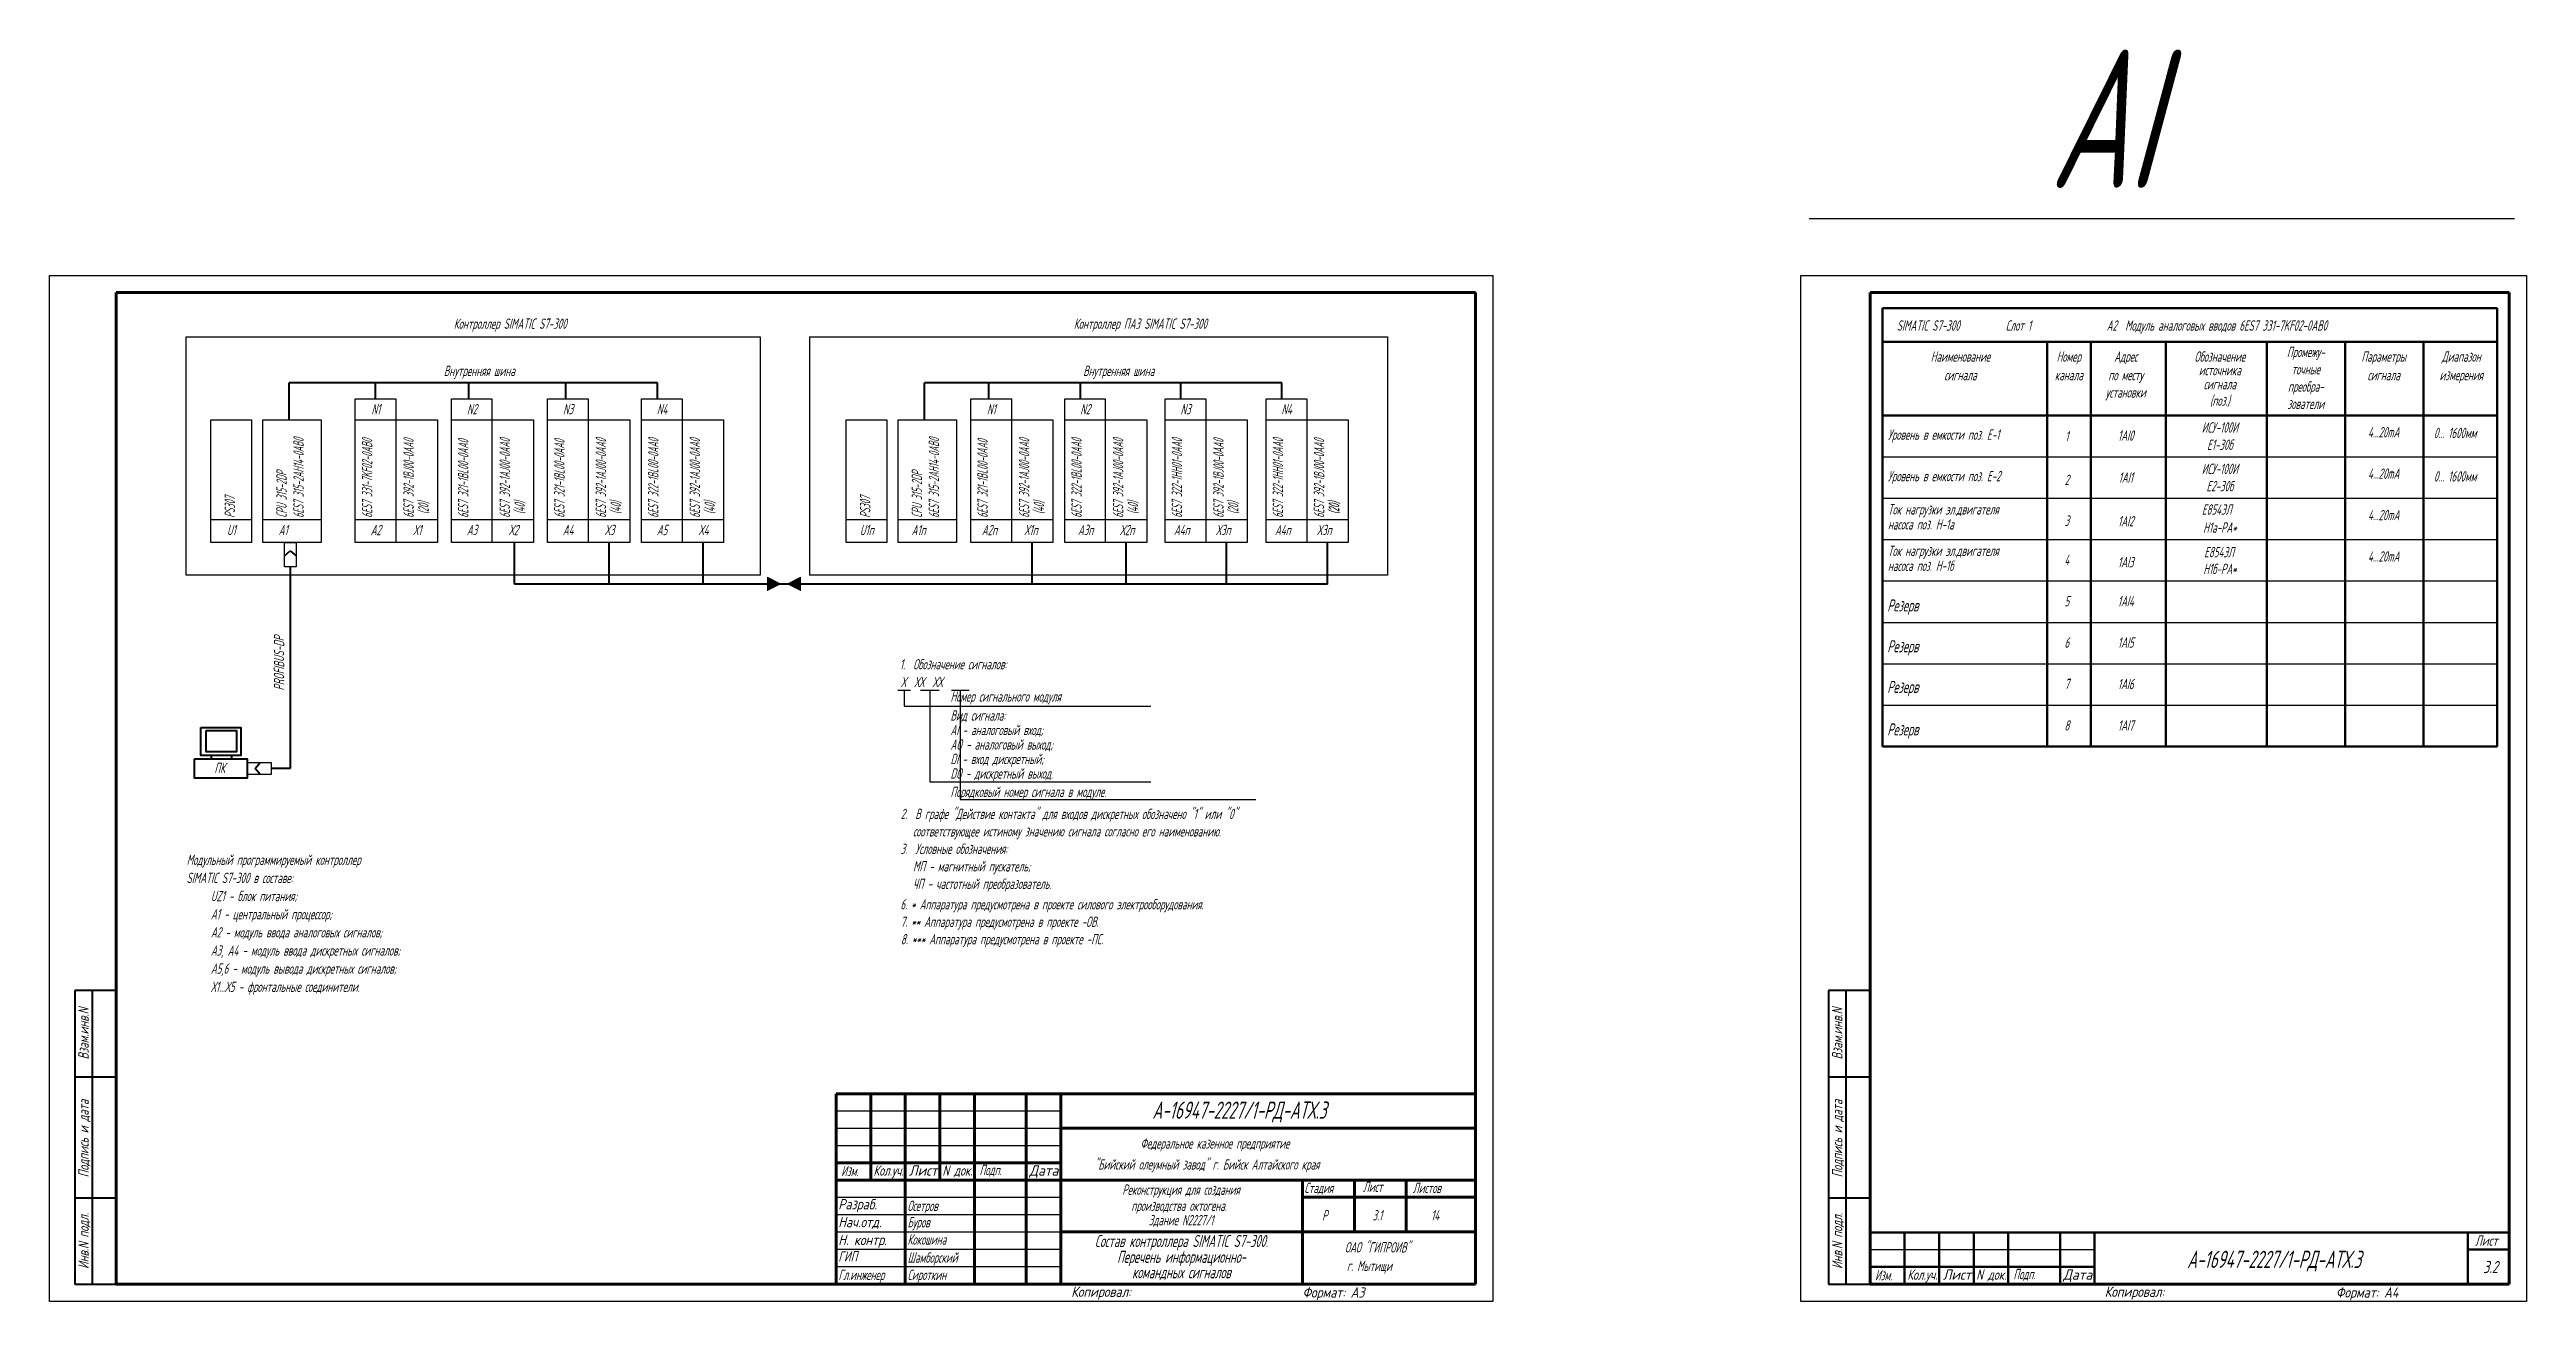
# Model space of a CAD drawing. Header units: millimetres. Extents: x -338 to 6826, y -8218 to 3153.
# Drawn here: x 2037 to 2754, y 675 to 1038 of the extents above; entities that cross this region are included whole.
import ezdxf
from ezdxf.enums import TextEntityAlignment as Align

# ---------------------------------------------------------------- set-up
doc = ezdxf.new("R2010")
doc.units = ezdxf.units.MM
for name, color, linetype, lineweight in [('1', 4, 'Continuous', 15), ('Выноска', 137, 'Continuous', 20), ('Обводка', 6, 'Continuous', 25), ('Рамка тонкая', 5, 'Continuous', 25), ('Текст_КИП', 2, 'Continuous', 25), ('Толст.рамк.', 7, 'Continuous', 60), ('Толст.рамка', 7, 'Continuous', 60)]:
    doc.layers.add(name, color=color, linetype=linetype, lineweight=lineweight)
doc.layers.add('ТЕКСТ', color=2, linetype='Continuous')
doc.layers.add('Текст.', color=51, linetype='Continuous')
doc.styles.add('Simplex', font='simplex.shx', dxfattribs={"width": 0.7, "oblique": 15})

msp = doc.modelspace()

# ---------------------------------------------------------------- texts
at = {"color": 2, "style": 'Simplex', "oblique": 15, "width": 0.7}
for s, p in [('Взам.инв.N', (2048.59, 752.93)), ('Подпись и дата', (2048.59, 722.57)), ('Инв.N подл.', (2048.59, 692.93))]:
    msp.add_text(s, height=3, rotation=90, dxfattribs=at).set_placement(p, align=Align.CENTER)
at = {"layer": 'ТЕКСТ', "char_height": 3, "width": 19, "attachment_point": 4, "style": 'Simplex'}
for s, insert in [('{\\W0.8;Разраб.}', (2265.56, 703.17)), ('{\\W0.8;Нач.отд.}', (2265.56, 698.17)), ('ГИП', (2265.56, 688.48)), ('{\\W0.8;Н. контр.}', (2265.56, 692.84))]:
    msp.add_mtext(s, dxfattribs=dict(at, insert=insert))
at = {"layer": 'Текст.', "color": 3, "style": 'Simplex', "oblique": 15, "width": 0.6}
for s, p in [('1.  Обозначение сигналов:', (2283.37, 858.37)), ('Х  ХХ  ХХ ', (2283.7, 853.24)), ('            Вид сигнала:', (2283.71, 843.55)), ('            Номер сигнального модуля', (2283.71, 849.04)), ('            AI - аналоговый вход;', (2283.71, 839.35)), ('            AO - аналоговый выход;', (2283.71, 835.15)), ('            DI - вход дискретный;', (2283.71, 830.95)), ('            DO - дискретный выход.', (2283.71, 826.75)), ('2.  В графе "Действие контакта" для входов дискретных обозначено "1" или "0" ', (2283.62, 815.05)), ('            Порядковый номер сигнала в модуле.', (2283.71, 821.46)), ('   соответствующее истиному значению сигнала согласно его наименованию.', (2283.6, 810.01)), ('Модульный программируемый контроллер', (2076.95, 801.78)), ('3.  Условные обозначения:', (2283.58, 804.96)), ('SIMATIC S7-300 в составе:', (2076.91, 796.53)), ('   МП - магнитный пускатель; ', (2283.6, 799.88)), ('   ЧП - частотный преобразователь.', (2283.59, 794.83)), ('А1 - центральный процессор;', (2083.95, 786.03)), ('UZ1 - блок питания;', (2083.95, 791.28)), ('6. * Аппаратура предусмотрена в проекте силового электрооборудования.', (2283.53, 788.89)), ('А2 - модуль ввода аналоговых сигналов;', (2083.95, 780.78)), ('8. *** Аппаратура предусмотрена в проекте -ПС.', (2283.68, 778.8)), ('7. ** Аппаратура предусмотрена в проекте -ОВ.', (2283.6, 783.84)), ('А3, А4 - модуль ввода дискретных сигналов;', (2083.95, 775.53)), ('Х1...Х5 - фронтальные соединители.', (2083.95, 765.03)), ('А5,6 - модуль вывода дискретных сигналов;', (2083.95, 770.28))]:
    msp.add_text(s, height=3, dxfattribs=at).set_placement(p)
at = {"layer": 'Текст_КИП', "color": 3, "style": 'Simplex', "oblique": 15, "width": 0.6}
for s, height, p in [('AI', 40, (2631.4, 997.8)), ('Контроллер SIMATIC S7-300', 3, (2170.58, 956.95)), ('Контроллер ПАЗ SIMATIC S7-300', 3, (2353, 956.95)), ('Внутренняя шина', 3, (2161.65, 943.29)), ('Внутренняя шина', 3, (2346.72, 943.29)), ('N1', 3, (2131.69, 932.2)), ('N2', 3, (2159.52, 932.2)), ('N3', 3, (2187.34, 932.2)), ('N4', 3, (2214.54, 932.2)), ('N1', 3, (2309.85, 932.2)), ('N2', 3, (2337.04, 932.2)), ('N3', 3, (2366.09, 932.2)), ('N4', 3, (2395.33, 932.2)), ('U1', 3, (2089.88, 897.23)), ('А1', 3, (2104.87, 897.23)), ('А2', 3, (2131.69, 897.23)), ('Х1', 3, (2143.71, 897.23)), ('А3', 3, (2159.52, 897.23)), ('Х2', 3, (2171.54, 897.23)), ('А4', 3, (2187.34, 897.23)), ('Х3', 3, (2199.36, 897.23)), ('А5', 3, (2214.54, 897.23)), ('Х4', 3, (2226.56, 897.23)), ('U1п', 3, (2273.8, 897.23)), ('А1п', 3, (2288.8, 897.23)), ('А2п', 3, (2309.31, 897.23)), ('Х1п', 3, (2321.34, 897.23)), ('А3п', 3, (2337.15, 897.23)), ('Х2п', 3, (2349.17, 897.23)), ('А4п', 3, (2364.97, 897.23)), ('Х3п', 3, (2376.99, 897.23)), ('А4п', 3, (2394.21, 897.23)), ('Х3п', 3, (2406.23, 897.23)), ('ПК', 3, (2086.51, 828.38))]:
    msp.add_text(s, height=height, dxfattribs=at).set_placement(p, align=Align.CENTER)
at = {"layer": 'Текст_КИП', "style": 'Simplex', "oblique": 15, "width": 0.6}
for s, height, p in [('SIMATIC S7-300', 3, (2581.05, 956.42)), ('Слот 1', 3, (2607.15, 956.42)), ('А2  Модуль аналоговых вводов 6ES7 331-7KF02-0АВ0', 3, (2664.59, 956.42)), ('Наименование', 3, (2590.36, 947.44)), ('Номер', 3, (2621.74, 947.44)), ('Адрес', 3, (2638.21, 947.44)), ('Обозначение', 3, (2665.46, 947.44)), ('Промежу-', 3, (2690.34, 948.76)), ('Параметры', 3, (2712.88, 947.44)), ('Диапазон', 3, (2735.33, 947.44)), ('сигнала', 3, (2590.36, 942.06)), ('канала', 3, (2621.74, 942.06)), ('по месту', 3, (2638.21, 942.06)), ('источника', 3, (2665.46, 943.49)), ('сигнала', 3, (2665.46, 939.42)), ('преобра-', 3, (2690.34, 938.76)), ('точные', 3, (2690.34, 943.76)), ('сигнала', 3, (2712.88, 942.06)), ('измерения', 3, (2735.33, 942.06)), ('установки', 3, (2638.21, 937.06)), ('(поз.)', 3, (2665.46, 934.68)), ('зователи', 3, (2690.34, 933.76)), ('1', 3, (2621.16, 924.39)), ('1AI0', 3, (2638.21, 924.57)), ('ИСУ-100И', 3, (2665.46, 926.91)), ('Е1-30б', 3, (2665.46, 921.91)), ('4...20mA', 3, (2712.88, 925.53)), ('ИСУ-100И', 3, (2665.46, 914.93)), ('2', 3, (2621.16, 911.75)), ('1AI1', 3, (2638.21, 912.41)), ('Е2-30б', 3, (2665.46, 909.93)), ('4...20mA', 3, (2712.88, 913.55)), ('Е854ЭЛ', 3, (2664.55, 903.15)), ('4...20mA', 3, (2712.88, 901.56)), ('3', 3, (2621.16, 899.92)), ('1AI2', 3, (2638.21, 899.77)), ('Н1а-РА*', 3, (2665.46, 897.94)), ('4', 3, (2621.16, 888.61)), ('1AI3', 3, (2638.21, 887.93)), ('Е854ЭЛ', 3, (2665.22, 890.84)), ('4...20mA', 3, (2712.88, 889.58)), ('Н1б-РА*', 3, (2665.46, 885.96)), ('5', 3, (2621.16, 876.62)), ('1AI4', 3, (2638.21, 876.62)), ('6', 3, (2621.16, 864.64)), ('1AI5', 3, (2638.21, 864.64)), ('7', 3, (2621.16, 852.65)), ('1AI6', 3, (2638.21, 852.65)), ('8', 3, (2621.16, 840.67)), ('1AI7', 3, (2638.21, 840.67)), ('Реконструкция для создания', 3, (2364.77, 706.29)), ('производства октогена. ', 3, (2364.77, 701.63)), ('Здание N2227/1', 3, (2364.77, 697.47)), ('Состав контроллера SIMATIC S7-300.', 3.5, (2364.88, 691.18)), ('Перечень информационно-', 3.5, (2364.88, 686.6)), ('командных сигналов', 3.5, (2364.88, 682.12))]:
    msp.add_text(s, height=height, dxfattribs=at).set_placement(p, align=Align.CENTER)
at = {"layer": 'Текст_КИП', "style": 'Simplex', "oblique": 15}
for s, height, width, p in [('Уровень в емкости поз. Е-1', 3, 0.6, (2569.38, 924.83)), ('0... 1600мм', 3, 0.6, (2727.41, 925.33)), ('Уровень в емкости поз. Е-2', 3, 0.6, (2569.38, 912.84)), ('0... 1600мм', 3, 0.6, (2727.41, 912.75)), ('Ток нагрузки эл.двигателя ', 3, 0.6, (2569.38, 903.21)), ('насоса поз. Н-1а', 3, 0.6, (2569.38, 898.87)), ('насоса поз. Н-1б', 3, 0.6, (2569.38, 886.88)), ('Ток нагрузки эл.двигателя ', 3, 0.6, (2569.38, 891.22)), ('Резерв', 3.5, 0.6, (2569.19, 875.14)), ('Резерв', 3.5, 0.6, (2569.19, 863.32)), ('Резерв', 3.5, 0.6, (2569.19, 851.56)), ('Резерв', 3.5, 0.6, (2569.19, 839.26)), ('А-16947-2227/1-РД-АТХ.3', 5, 0.6, (2356.46, 728.3)), ('"Бийский олеумный завод" г. Бийск Алтайского края ', 3, 0.6, (2339.73, 713.6)), ('Федеральное казенное предприятие', 3, 0.6, (2353.02, 719.68)), ('Изм.', 3, 0.6, (2266.4, 711.69)), ('Подп.', 3, 0.6, (2306.45, 712)), ('Стадия', 3, 0.6, (2400.49, 706.78)), ('Лист', 3, 0.6, (2417.43, 707.1)), ('Осетров', 3, 0.6, (2285.6, 701.62)), ('Листов', 3, 0.6, (2431.84, 706.78)), ('Буров', 3, 0.6, (2285.6, 696.86)), ('Р', 3, 0.6, (2405.6, 698.87)), ('3.1', 3, 0.6, (2420.18, 698.87)), ('14', 3, 0.6, (2437.14, 698.87)), ('Кокошина', 3, 0.6, (2285.6, 691.86)), ('Шамборский', 3, 0.6, (2285.6, 686.64)), ('ОАО "ГИПРОИВ"', 3, 0.6, (2412.21, 689.59)), ('А-16947-2227/1-РД-АТХ.3', 5, 0.6, (2655.99, 685.12)), ('Гл.инженер', 3, 0.6, (2265.6, 681.64)), ('Сироткин', 3, 0.6, (2285.6, 681.64)), ('г. Мытищи', 3, 0.6, (2412.77, 684.23)), ('Изм.', 3, 0.6, (2565.65, 681.54)), ('Подп.', 3, 0.6, (2605.7, 681.86)), ('Копировал:', 3, 0.8, (2632.13, 676.75)), ('Формат: А4', 3, 0.8, (2699.06, 676.55))]:
    msp.add_text(s, height=height, dxfattribs=dict(at, width=width)).set_placement(p)
at = {"layer": 'Текст_КИП', "color": 3, "style": 'Simplex', "oblique": 15}
for s, width, p in [('6ES7 315-2AН14-0AB0', 0.45, (2110.83, 902.24)), ('6ES7 331-7KF02-0АВ0', 0.45, (2130.67, 902.24)), ('6ES7 392-1BJ00-0AA0', 0.45, (2142.69, 902.24)), ('6ES7 321-1BL00-0АА0', 0.45, (2158.5, 902.24)), ('6ES7 392-1AJ00-0AA0', 0.45, (2170.52, 902.24)), ('6ES7 321-1BL00-0АА0', 0.45, (2186.33, 902.24)), ('6ES7 392-1AJ00-0AA0', 0.45, (2198.35, 902.24)), ('6ES7 322-1BL00-0АА0', 0.45, (2213.52, 902.24)), ('6ES7 392-1AJ00-0AA0', 0.45, (2225.54, 902.24)), ('6ES7 315-2AН14-0AB0', 0.45, (2294.75, 902.24)), ('6ES7 321-1BL00-0АА0', 0.45, (2308.83, 902.24)), ('6ES7 392-1AJ00-0AA0', 0.45, (2320.85, 902.24)), ('6ES7 322-1BL00-0АА0', 0.45, (2336.03, 902.24)), ('6ES7 392-1AJ00-0AA0', 0.45, (2348.05, 902.24)), ('6ES7 322-1НН01-0АА0', 0.45, (2365.08, 902.24)), ('6ES7 392-1BJ00-0AA0', 0.45, (2377.1, 902.24)), ('6ES7 322-1НН01-0АА0', 0.45, (2394.31, 902.24)), ('6ES7 392-1BJ00-0AA0', 0.45, (2406.22, 902.24)), ('CPU 315-2DP', 0.45, (2105.92, 902.24)), ('CPU 315-2DP', 0.45, (2289.84, 902.24)), ('PS307', 0.45, (2090.92, 902.24)), (' (20)', 0.45, (2146.98, 902.24)), (' (40)', 0.45, (2174.81, 902.24)), (' (40)', 0.45, (2202.64, 902.24)), (' (40)', 0.45, (2229.84, 902.24)), ('PS307', 0.45, (2274.85, 902.24)), (' (40)', 0.45, (2325.15, 902.24)), (' (40)', 0.45, (2352.34, 902.24)), (' (20)', 0.45, (2381.39, 902.24)), (' (20)', 0.45, (2381.39, 902.24)), (' (20)', 0.45, (2410.51, 902.24)), (' (20)', 0.45, (2410.62, 902.24)), ('PROFIBUS-DP', 0.6, (2105.19, 852.27))]:
    msp.add_text(s, height=3, rotation=90, dxfattribs=dict(at, width=width)).set_placement(p)
at = {"layer": 'Текст_КИП', "style": 'Simplex', "oblique": 15, "width": 0.7}
for s, p in [('Взам.инв.N', (2556.21, 752.93)), ('Подпись и дата', (2556.21, 722.57)), ('Инв.N подл.', (2556.21, 692.93))]:
    msp.add_text(s, height=3, rotation=90, dxfattribs=at).set_placement(p, align=Align.CENTER)
at = {"layer": 'Текст_КИП', "style": 'Simplex', "oblique": 15}
for s, width, p, p2 in [('Кол.уч.', 0.603486, (2275.74, 711.84), (2284.45, 711.84)), ('Лист', 0.686041, (2286.03, 711.84), (2294.26, 711.84)), ('N док.', 0.628372, (2295.69, 711.84), (2304.4, 711.84)), ('Дата', 0.652619, (2320.86, 711.84), (2329.25, 711.84)), ('Кол.уч.', 0.603486, (2574.99, 681.7), (2583.7, 681.7)), ('Лист', 0.686041, (2585.28, 681.7), (2593.51, 681.7)), ('N док.', 0.628372, (2594.94, 681.7), (2603.64, 681.7)), ('Дата', 0.652619, (2620.11, 681.7), (2628.5, 681.7))]:
    msp.add_text(s, height=3, dxfattribs=dict(at, width=width)).set_placement(p, p2, align=Align.FIT)
at = {"layer": 'Текст_КИП', "lineweight": -3, "style": 'Simplex', "oblique": 15, "width": 0.7}
for s, height, p in [('Лист', 3, (2739.3, 691.54)), ('3.2', 3.5, (2741.66, 683.66))]:
    msp.add_text(s, height=height, dxfattribs=at).set_placement(p)
at = {"layer": 'Текст_КИП', "color": 3, "style": 'Simplex', "oblique": 15, "width": 0.8}
for s, p in [('Копировал:', (2332.99, 676.75)), ('Формат: А3', (2399.92, 676.55))]:
    msp.add_text(s, height=3, dxfattribs=at).set_placement(p)

# ---------------------------------------------------------------- hatches: boundary and pattern name
at = {"layer": '1'}
for points in [[(2245.07, 885.08), (2249.07, 883.08), (2245.07, 881.08)], [(2254.66, 885.08), (2250.66, 883.08), (2254.66, 881.08)]]:
    msp.add_hatch(color=256, dxfattribs=at).paths.add_polyline_path(points)

# ---------------------------------------------------------------- linework, layer by layer
at = {"color": 3}
msp.add_line((2750.74, 988.83), (2546.6, 988.83), dxfattribs=at)
at = {"lineweight": 60}
for p, q in [((2056.57, 680.43), (2056.57, 967.43)), ((2056.57, 967.43), (2449.97, 967.43)), ((2449.97, 967.43), (2449.97, 680.43)), ((2564.21, 680.43), (2564.21, 967.43)), ((2564.21, 967.43), (2749.21, 967.43)), ((2749.21, 967.43), (2749.21, 680.43)), ((2449.97, 735.43), (2449.97, 680.43)), ((2449.97, 680.43), (2056.57, 680.43)), ((2749.21, 680.43), (2564.21, 680.43))]:
    msp.add_line(p, q, dxfattribs=at)
at = {"linetype": 'Continuous', "lineweight": 40}
for p, q in [((2213.2, 941.31), (2106.61, 941.31)), ((2106.61, 930.58), (2106.61, 941.31)), ((2131.63, 936.74), (2131.63, 941.31)), ((2158.6, 936.74), (2158.6, 941.31)), ((2186.67, 936.74), (2186.67, 941.31)), ((2213.2, 936.74), (2213.2, 941.31)), ((2393.99, 941.31), (2290.54, 941.31)), ((2290.54, 930.58), (2290.54, 941.31)), ((2309.18, 936.74), (2309.18, 941.31)), ((2335.71, 936.74), (2335.71, 941.31)), ((2364.75, 936.74), (2364.75, 941.31)), ((2393.99, 936.74), (2393.99, 941.31)), ((2171.82, 883.08), (2171.82, 895.08)), ((2199.29, 883.08), (2199.29, 895.08)), ((2226.41, 883.08), (2226.41, 895.08)), ((2321.68, 883.08), (2321.68, 895.08)), ((2348.85, 883.08), (2348.85, 895.08)), ((2377.9, 883.08), (2377.9, 895.08)), ((2407.13, 883.08), (2407.13, 895.08)), ((2106.95, 888.07), (2106.95, 829.68)), ((2407.13, 883.08), (2171.82, 883.08)), ((2084.11, 832.51), (2084.11, 833.5)), ((2090.04, 832.51), (2090.04, 833.5)), ((2106.95, 829.68), (2101.43, 829.68))]:
    msp.add_line(p, q, dxfattribs=at)
for p, q in [((2125.77, 895.08), (2125.77, 936.74)), ((2125.77, 936.74), (2137.5, 936.74)), ((2137.5, 936.74), (2137.5, 895.08)), ((2153.6, 895.08), (2153.6, 936.74)), ((2153.6, 895.08), (2153.6, 936.74)), ((2153.6, 936.74), (2165.33, 936.74)), ((2165.33, 936.74), (2165.33, 895.08)), ((2181.42, 936.74), (2193.16, 936.74)), ((2181.42, 895.08), (2181.42, 936.74)), ((2181.42, 895.08), (2181.42, 936.74)), ((2193.16, 936.74), (2193.16, 895.08)), ((2208.62, 936.74), (2220.35, 936.74)), ((2208.62, 895.08), (2208.62, 936.74)), ((2220.35, 936.74), (2220.35, 895.08)), ((2303.93, 936.74), (2315.66, 936.74)), ((2303.93, 895.08), (2303.93, 936.74)), ((2303.93, 895.08), (2303.93, 936.74)), ((2315.66, 936.74), (2315.66, 895.08)), ((2331.13, 936.74), (2342.86, 936.74)), ((2331.13, 895.08), (2331.13, 936.74)), ((2342.86, 936.74), (2342.86, 895.08)), ((2360.17, 936.74), (2371.91, 936.74)), ((2360.17, 895.08), (2360.17, 936.74)), ((2371.91, 936.74), (2371.91, 895.08)), ((2389.41, 936.74), (2401.14, 936.74)), ((2389.41, 895.08), (2389.41, 936.74)), ((2401.14, 936.74), (2401.14, 895.08)), ((2083.96, 895.08), (2083.96, 930.58)), ((2083.96, 930.58), (2095.69, 930.58)), ((2095.69, 930.58), (2095.69, 895.08)), ((2098.95, 895.08), (2098.95, 930.58)), ((2098.95, 930.58), (2115.9, 930.58)), ((2115.9, 930.58), (2115.9, 895.08)), ((2125.77, 930.58), (2149.52, 930.58)), ((2149.52, 930.58), (2149.52, 895.08)), ((2153.6, 930.58), (2177.35, 930.58)), ((2177.35, 930.58), (2177.35, 895.08)), ((2181.42, 930.58), (2205.18, 930.58)), ((2205.18, 930.58), (2205.18, 895.08)), ((2208.62, 930.58), (2232.37, 930.58)), ((2208.62, 930.58), (2232.37, 930.58)), ((2232.37, 930.58), (2232.37, 895.08)), ((2267.88, 895.08), (2267.88, 930.58)), ((2267.88, 930.58), (2279.62, 930.58)), ((2279.62, 930.58), (2279.62, 895.08)), ((2282.88, 895.08), (2282.88, 930.58)), ((2282.88, 930.58), (2299.82, 930.58)), ((2299.82, 930.58), (2299.82, 895.08)), ((2303.93, 930.58), (2327.68, 930.58)), ((2327.68, 930.58), (2327.68, 895.08)), ((2331.13, 930.58), (2354.88, 930.58)), ((2331.13, 930.58), (2354.88, 930.58)), ((2354.88, 930.58), (2354.88, 895.08)), ((2360.17, 930.58), (2383.93, 930.58)), ((2360.17, 930.58), (2383.93, 930.58)), ((2383.93, 930.58), (2383.93, 895.08)), ((2389.41, 930.58), (2413.16, 930.58)), ((2389.41, 930.58), (2413.16, 930.58)), ((2413.16, 930.58), (2413.16, 895.08)), ((2083.96, 901.77), (2095.69, 901.77)), ((2098.95, 901.77), (2115.9, 901.77)), ((2125.77, 901.77), (2149.52, 901.77)), ((2153.6, 901.77), (2177.35, 901.77)), ((2181.42, 901.77), (2205.18, 901.77)), ((2208.62, 901.77), (2232.37, 901.77)), ((2267.88, 901.77), (2279.62, 901.77)), ((2282.88, 901.77), (2299.82, 901.77)), ((2303.93, 901.77), (2327.68, 901.77)), ((2331.13, 901.77), (2354.88, 901.77)), ((2360.17, 901.77), (2383.93, 901.77)), ((2389.41, 901.77), (2413.16, 901.77)), ((2095.69, 895.08), (2083.96, 895.08)), ((2115.9, 895.08), (2098.95, 895.08)), ((2149.52, 895.08), (2125.77, 895.08)), ((2177.35, 895.08), (2153.6, 895.08)), ((2205.18, 895.08), (2181.42, 895.08)), ((2232.37, 895.08), (2208.62, 895.08)), ((2279.62, 895.08), (2267.88, 895.08)), ((2299.82, 895.08), (2282.88, 895.08)), ((2327.68, 895.08), (2303.93, 895.08)), ((2354.88, 895.08), (2331.13, 895.08)), ((2383.93, 895.08), (2360.17, 895.08)), ((2413.16, 895.08), (2389.41, 895.08))]:
    msp.add_line(p, q)
at = {"lineweight": 40}
for p, q in [((2105.25, 891.27), (2106.95, 892.71)), ((2106.95, 892.71), (2108.65, 891.28)), ((2096.78, 829.68), (2098.22, 831.39)), ((2098.22, 827.98), (2096.78, 829.68))]:
    msp.add_line(p, q, dxfattribs=at)
at = {"linetype": 'Continuous'}
for p, q in [((2282.78, 852.38), (2286.47, 852.38)), ((2284.64, 852.37), (2284.64, 847.74)), ((2284.64, 847.74), (2356.04, 847.74)), ((2289.34, 852.38), (2294.75, 852.38)), ((2292.05, 852.37), (2292.05, 825.83)), ((2298.31, 852.38), (2303.45, 852.38)), ((2300.88, 852.37), (2300.88, 820.74)), ((2292.05, 825.83), (2356.04, 825.83)), ((2300.88, 820.74), (2386.38, 820.74))]:
    msp.add_line(p, q, dxfattribs=at)
at = {"color": 7, "lineweight": 40}
for p, q in [((2044.59, 765.43), (2044.59, 680.43)), ((2056.59, 765.43), (2044.59, 765.43)), ((2049.59, 765.43), (2049.59, 680.43)), ((2552.21, 765.43), (2552.21, 680.43)), ((2564.21, 765.43), (2552.21, 765.43)), ((2557.21, 765.43), (2557.21, 680.43)), ((2044.59, 740.43), (2056.59, 740.43)), ((2552.21, 740.43), (2564.21, 740.43)), ((2044.59, 705.43), (2056.59, 705.43)), ((2552.21, 705.43), (2564.21, 705.43)), ((2044.59, 680.43), (2056.59, 680.43)), ((2552.21, 680.43), (2564.21, 680.43))]:
    msp.add_line(p, q, dxfattribs=at)
at = {"lineweight": 50}
for p, q in [((2749.21, 695.43), (2564.21, 695.43)), ((2564.21, 695.43), (2564.21, 680.43)), ((2574.21, 680.43), (2574.21, 695.43)), ((2584.21, 680.43), (2584.21, 695.43)), ((2594.21, 680.43), (2594.21, 695.43)), ((2604.21, 680.43), (2604.21, 695.43)), ((2619.21, 680.43), (2619.21, 695.43)), ((2629.21, 680.43), (2629.21, 695.43)), ((2737.21, 680.43), (2737.21, 695.43)), ((2737.21, 690.43), (2749.21, 690.43)), ((2564.21, 685.43), (2629.21, 685.43))]:
    msp.add_line(p, q, dxfattribs=at)
at = {"lineweight": -3}
msp.add_line((2564.21, 690.43), (2629.21, 690.43), dxfattribs=at)
for points in [[(2105.25, 895.07), (2108.65, 895.07), (2108.65, 888.07), (2105.25, 888.07)], [(2094.43, 827.98), (2094.43, 831.39), (2101.43, 831.39), (2101.43, 827.98)]]:
    msp.add_lwpolyline(points, close=True)
at = {"linetype": 'Continuous', "lineweight": 40}
for points in [[(2081.06, 841.58), (2092.66, 841.58), (2092.66, 833.5), (2081.06, 833.5)], [(2082.59, 840.66), (2091.41, 840.66), (2091.41, 834.51), (2082.59, 834.51)], [(2079.22, 832.51), (2094.43, 832.51), (2094.43, 826.85), (2079.22, 826.85)]]:
    msp.add_lwpolyline(points, close=True, dxfattribs=at)
at = {"layer": '1'}
for p, q in [((2249.07, 883.08), (2245.07, 885.08)), ((2245.07, 881.08), (2245.07, 885.08)), ((2250.66, 883.08), (2254.66, 885.08)), ((2254.66, 881.08), (2254.66, 885.08))]:
    msp.add_line(p, q, dxfattribs=at)
at = {"layer": 'Выноска', "color": 1, "lineweight": 50}
for p, q in [((2567.84, 836.02), (2567.84, 962.92)), ((2567.84, 962.92), (2745.73, 962.92)), ((2745.73, 962.92), (2745.73, 836.02)), ((2567.84, 953.16), (2745.73, 953.16)), ((2615.47, 953.16), (2615.47, 836.02)), ((2628.09, 953.16), (2628.09, 836.02)), ((2649.81, 953.16), (2649.81, 836.02)), ((2679.06, 953.16), (2679.06, 836.02)), ((2701.74, 953.16), (2701.74, 836.02)), ((2724.42, 953.16), (2724.42, 836.02)), ((2567.84, 931.91), (2745.73, 931.91)), ((2567.84, 836.02), (2745.73, 836.02))]:
    msp.add_line(p, q, dxfattribs=at)
at = {"layer": 'Обводка'}
for p, q in [((2076.81, 885.7), (2076.81, 954.62)), ((2076.81, 954.62), (2242.93, 954.62)), ((2242.93, 954.62), (2242.93, 885.7)), ((2257.27, 954.62), (2257.27, 885.7)), ((2257.27, 954.62), (2424.54, 954.62)), ((2424.54, 954.62), (2424.54, 885.7)), ((2242.93, 885.7), (2076.81, 885.7)), ((2424.54, 885.7), (2257.27, 885.7))]:
    msp.add_line(p, q, dxfattribs=at)
at = {"layer": 'Обводка', "linetype": 'Continuous'}
for p, q in [((2567.84, 919.93), (2745.73, 919.93)), ((2567.84, 907.94), (2745.73, 907.94)), ((2567.84, 895.96), (2745.73, 895.96)), ((2567.84, 883.97), (2745.73, 883.97)), ((2567.84, 871.98), (2745.73, 871.98)), ((2567.84, 860), (2745.73, 860)), ((2567.84, 848.01), (2745.73, 848.01))]:
    msp.add_line(p, q, dxfattribs=at)
at = {"layer": 'Обводка', "color": 155}
for p, q in [((2264.97, 730.57), (2329.97, 730.57)), ((2264.97, 725.57), (2329.97, 725.57)), ((2264.97, 720.57), (2329.97, 720.57)), ((2264.97, 705.57), (2329.97, 705.57)), ((2264.97, 700.57), (2329.97, 700.57)), ((2264.97, 695.57), (2329.97, 695.57)), ((2264.97, 690.57), (2329.97, 690.57)), ((2264.97, 685.57), (2329.97, 685.57))]:
    msp.add_line(p, q, dxfattribs=at)
at = {"layer": 'Рамка тонкая'}
for p, q in [((2037.26, 675.43), (2037.26, 972.43)), ((2037.26, 972.43), (2455.06, 972.43)), ((2455.06, 972.43), (2455.06, 675.43)), ((2544.2, 972.43), (2754.2, 972.43)), ((2544.2, 675.43), (2544.2, 972.43)), ((2754.21, 972.43), (2754.21, 675.43)), ((2455.06, 675.43), (2037.26, 675.43)), ((2754.2, 675.43), (2544.2, 675.43))]:
    msp.add_line(p, q, dxfattribs=at)
at = {"layer": 'Толст.рамк.'}
for p, q in [((2449.97, 735.43), (2449.97, 680.43)), ((2449.97, 680.43), (2449.97, 735.43))]:
    msp.add_line(p, q, dxfattribs=at)
at = {"layer": 'Толст.рамка', "lineweight": 60}
for p, q in [((2264.97, 735.57), (2449.97, 735.57)), ((2264.97, 680.57), (2264.97, 735.57)), ((2274.97, 710.57), (2274.97, 735.57)), ((2284.97, 680.57), (2284.97, 735.57)), ((2294.97, 710.57), (2294.97, 735.57)), ((2304.97, 680.57), (2304.97, 735.57)), ((2319.97, 680.57), (2319.97, 735.57)), ((2329.97, 680.57), (2329.97, 735.57)), ((2329.97, 725.57), (2449.97, 725.57)), ((2264.97, 715.57), (2329.97, 715.57)), ((2264.97, 710.57), (2329.97, 710.57)), ((2329.97, 710.57), (2449.97, 710.57)), ((2399.97, 710.57), (2399.97, 680.57)), ((2414.97, 695.57), (2414.97, 710.57)), ((2429.97, 695.57), (2429.97, 710.57)), ((2399.97, 705.57), (2449.97, 705.57)), ((2329.97, 695.57), (2449.97, 695.57)), ((2264.97, 680.43), (2449.97, 680.43))]:
    msp.add_line(p, q, dxfattribs=at)

msp.set_redraw_order([(e.dxf.handle, doc.entitydb.next_handle()) for e in msp.query("TEXT MTEXT ATTDEF DIMENSION ARC_DIMENSION")])  # texts and dimensions are drawn at this point

doc.saveas('drawing.dxf')
